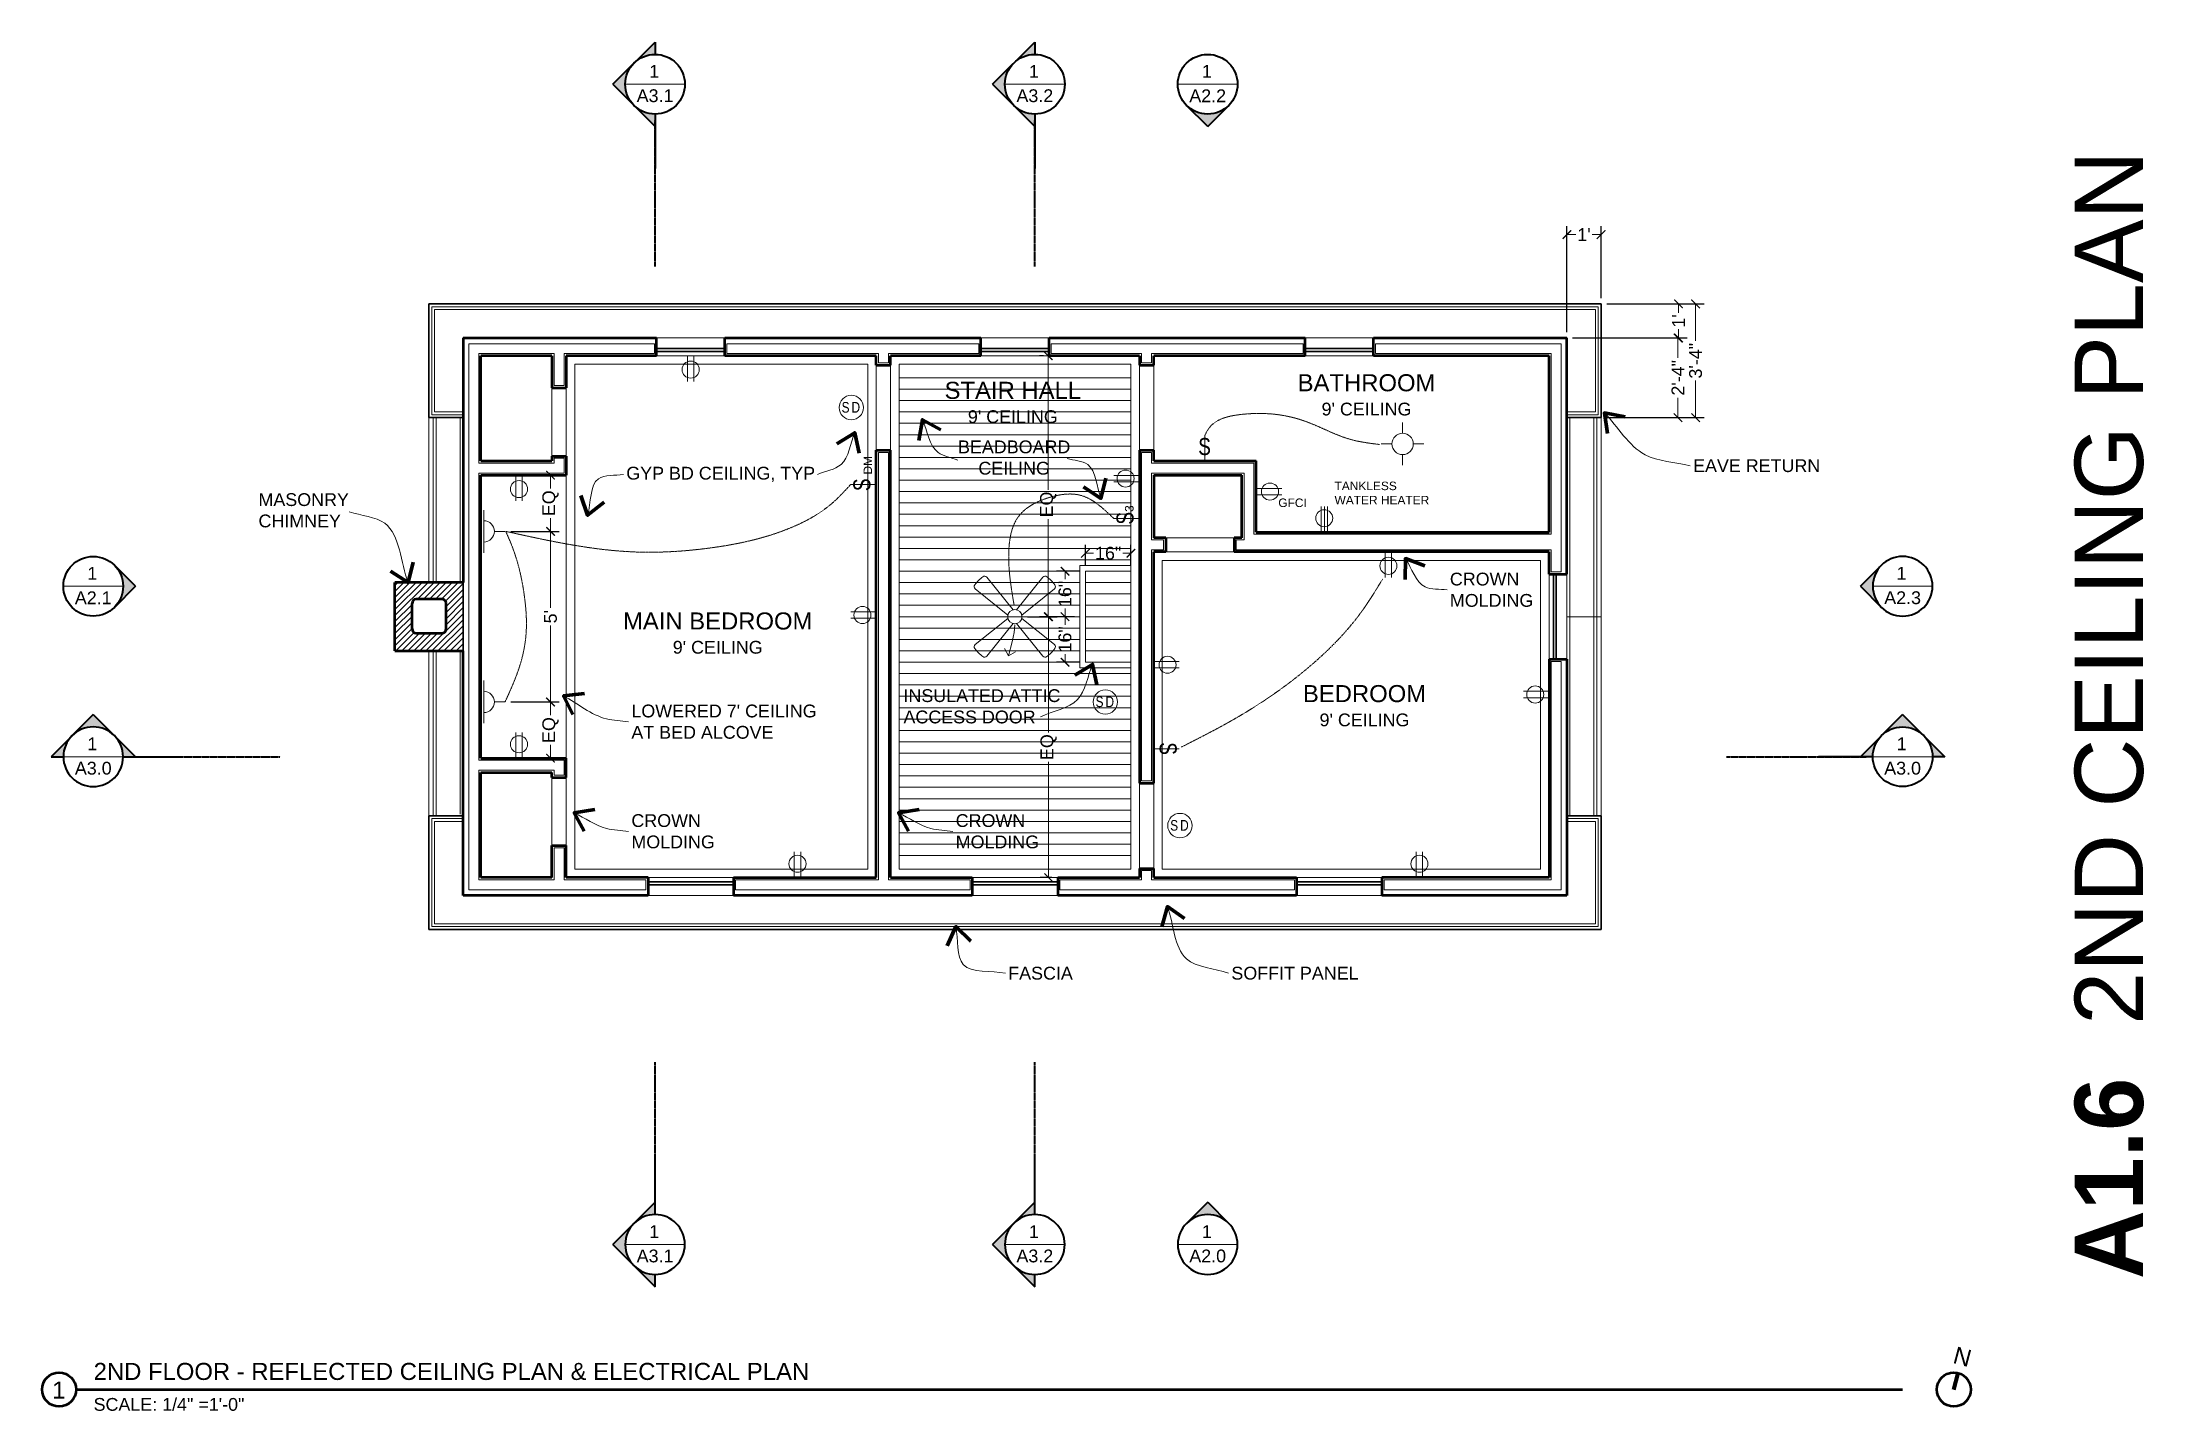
# Model space of a CAD drawing. Header units: inches. Extents: x -54 to 15382, y 469 to 41738.
# Drawn here: x 8214 to 8953, y 6394 to 6875 of the extents above; entities that cross this region are included whole.
import ezdxf

# ---------------------------------------------------------------- set-up
doc = ezdxf.new("R2010")
doc.units = ezdxf.units.IN
doc.header["$MEASUREMENT"] = 0
doc.linetypes.add('CENTER', pattern=[2, 1.25, -0.25, 0.25, -0.25])
doc.layers.get('0').update_dxf_attribs({"lineweight": 9})
for name, color, linetype, lineweight in [('1', 7, 'Continuous', 9), ('2', 7, 'Continuous', 18), ('3', 7, 'Continuous', 30), ('5', 7, 'Continuous', 50), ('A-DIMSx', 7, 'Continuous', 9), ('A-ELEC', 7, 'Continuous', 9), ('A-LINK', 7, 'Continuous', 40), ('A-TEXTx', 7, 'Continuous', 18), ('TB-11x17', 7, 'Continuous', 50)]:
    doc.layers.add(name, color=color, linetype=linetype, lineweight=lineweight)
doc.styles.get("Standard").update_dxf_attribs({"font": 'arial.ttf'})
doc.dimstyles.get("Standard").update_dxf_attribs({"dimtxt": 3, "dimasz": 2, "dimexe": 0.03125, "dimexo": 0.0625, "dimgap": 0.03125, "dimtad": 0, "dimtoh": 1, "dimdec": 4, "dimlfac": 0.99985, "dimzin": 0, "dimdsep": 46, "dimlunit": 4, "dimtxsty": 'Standard', "dimblk": 'ARCHTICK', "dimblk1": 'ARCHTICK', "dimblk2": 'ARCHTICK', "dimcen": 0.09, "dimclrt": 256, "dimadec": 0, "dimazin": 0, "dimtfac": 1, "dimtdec": 4, "dimtofl": 0, "dimtmove": 0, "dimatfit": 3, "dimfxl": 1, "dimtolj": 1, "dimtzin": 0, "dimarcsym": 0})

msp = doc.modelspace()

# ---------------------------------------------------------------- texts
at = {"ltscale": 0.5, "insert": (8940.664182, 6638.7534571), "char_height": 24, "attachment_point": 5, "rotation": 90}
msp.add_mtext('{\\fArial|b1|i0|c0|p34;A1.\\fArial|b1|i0|c1|p0;6\\fArial|b0|i0|c1|p0;  2ND CEILING PLAN}', dxfattribs=at)
at = {"ltscale": 0.5, "char_height": 3.75, "attachment_point": 5}
for insert in [(8498.6798376, 6746.8703139), (8587.9562131, 6643.3288056), (8614.1798376, 6599.8703139)]:
    msp.add_mtext('{\\fArial|b0|i0|c0|p0;\\T1.25;\\W0.8;SD}', dxfattribs=dict(at, insert=insert))
at = {"ltscale": 0.1, "insert": (8889.032985, 6413.0402258), "char_height": 6, "width": 11.15057809, "attachment_point": 5, "rotation": 345}
msp.add_mtext('{N}', dxfattribs=at)
at = {"ltscale": 0.1, "char_height": 6}
for s, insert, width, attachment_point in [('{2ND FLOOR - REFLECTED CEILING PLAN & ELECTRICAL PLAN}', (8232.1499254, 6410.8720509), 312.214659207, 1), ('{1}', (8219.8934344, 6401.3052195), 11.15057809, 5)]:
    msp.add_mtext(s, dxfattribs=dict(at, insert=insert, width=width, attachment_point=attachment_point))
at = {"layer": 'A-ELEC', "ltscale": 0.5, "insert": (8624.8746894, 6736.1076242), "char_height": 6, "attachment_point": 3}
msp.add_mtext('{\\fArial|b0|i0|c0|p0;\\W0.8;S}', dxfattribs=at)
at = {"layer": 'A-ELEC', "ltscale": 0.5, "char_height": 6}
for s, insert, attachment_point, rotation in [('{\\H0.5x;DM}', (8502.7662881, 6723.2734727), 1, 90), ('{\\fArial|b0|i0|c0|p0;\\W0.8;S}', (8499.1671698, 6721.8993264), 3, 90), ('{\\fArial|b0|i0|c0|p0;\\W0.8;S\\H0.5x;\\W1;3}', (8591.6671698, 6705.6501046), 1, 90), ('{\\fArial|b0|i0|c0|p0;\\W0.8;S}', (8612.8329872, 6624.6501046), 3, 270)]:
    msp.add_mtext(s, dxfattribs=dict(at, insert=insert, attachment_point=attachment_point, rotation=rotation))
at = {"layer": 'A-LINK', "ltscale": 0.1, "attachment_point": 5}
for s, insert, char_height, width in [('{1}', (8429.1748078, 6865.0442485), 4.5, 9.771161836), ('{1}', (8562.6698537, 6865.0442485), 4.5, 9.771161836), ('{1}', (8623.4220311, 6865.0442485), 4.5, 9.771161836), ('{\\H0.75x;A3.1}', (8429.4806931, 6856.4409333), 6, 9.85131083), ('{\\H0.75x;A3.2}', (8562.975739, 6856.4409333), 6, 9.85131083), ('{\\H0.75x;A2.2}', (8623.7279164, 6856.4409333), 6, 9.85131083), ('{1}', (8231.6899354, 6688.5129545), 4.5, 9.771161836), ('{1}', (8867.5799494, 6688.5129545), 4.5, 9.771161836), ('{\\H0.75x;A2.1}', (8231.9958207, 6679.9096393), 6, 9.85131083), ('{\\H0.75x;A2.3}', (8868.0043362, 6679.9096393), 6, 9.85131083), ('{1}', (8231.7005613, 6628.5680665), 4.5, 9.771161836), ('{1}', (8867.6899354, 6628.5680665), 4.5, 9.771161836), ('{\\H0.75x;A3.0}', (8232.0064466, 6619.9647513), 6, 9.85131083), ('{\\H0.75x;A3.0}', (8867.9958207, 6619.9647513), 6, 9.85131083), ('{1}', (8429.1748078, 6457.0442485), 4.5, 9.771161836), ('{1}', (8562.6698537, 6457.0442485), 4.5, 9.771161836), ('{1}', (8623.4220311, 6457.0442485), 4.5, 9.771161836), ('{\\H0.75x;A3.1}', (8429.4806931, 6448.4409333), 6, 9.85131083), ('{\\H0.75x;A3.2}', (8562.975739, 6448.4409333), 6, 9.85131083), ('{\\H0.75x;A2.0}', (8623.7279164, 6448.4409333), 6, 9.85131083)]:
    msp.add_mtext(s, dxfattribs=dict(at, insert=insert, char_height=char_height, width=width))
at = {"layer": 'A-TEXTx', "ltscale": 0.5, "char_height": 6, "attachment_point": 2}
for s, insert, width in [("{STAIR HALL\\P\\H0.75x;9' CEILING}", (8555.2374228, 6755.8566523), 51.83963987), ("{BATHROOM\\P\\H0.75x;9' CEILING}", (8679.5590249, 6758.5334531), 51.83963987), ("{MAIN BEDROOM\\P\\H0.75x;9' CEILING}", (8451.4997076, 6674.7664917), 104.530359291), ("{BEDROOM\\P\\H0.75x;9' CEILING}", (8678.8514879, 6649.2230421), 104.530359291)]:
    msp.add_mtext(s, dxfattribs=dict(at, insert=insert, width=width))
at = {"layer": 'A-TEXTx', "ltscale": 0.25, "insert": (8555.7027772, 6735.2391652), "char_height": 4.5, "width": 48.028649386, "attachment_point": 2}
msp.add_mtext('{BEADBOARD CEILING}', dxfattribs=at)
at = {"layer": 'A-TEXTx', "ltscale": 0.25, "char_height": 4.5, "attachment_point": 4}
for s, insert in [('{GYP BD CEILING, TYP}', (8419.3665131, 6723.3126941)), ('{EAVE RETURN}', (8794.350239, 6726.3429545)), ('{MASONRY\\PCHIMNEY}', (8290.0808135, 6710.655625)), ('{CROWN\\PMOLDING}', (8708.8556624, 6682.7158629)), ("{LOWERED 7' CEILING\\PAT BED ALCOVE}", (8421.1554313, 6636.3280514)), ('{INSULATED ATTIC \\PACCESS DOOR}', (8516.7948973, 6641.72206)), ('{CROWN\\PMOLDING}', (8421.1554313, 6597.7868536)), ('{CROWN\\PMOLDING}', (8535.1554313, 6597.7868535)), ('{FASCIA}', (8553.6196256, 6547.8842318)), ('{SOFFIT PANEL}', (8632.0618356, 6547.8842318))]:
    msp.add_mtext(s, dxfattribs=dict(at, insert=insert))
at = {"layer": 'A-TEXTx', "ltscale": 0.5, "char_height": 6, "attachment_point": 1}
for s, insert in [('{\\H0.5x;TANKLESS\\PWATER HEATER}', (8668.3173034, 6720.7674264)), ('{\\H0.5x;GFCI}', (8648.5453902, 6714.8251773))]:
    msp.add_mtext(s, dxfattribs=dict(at, insert=insert))
at = {"layer": 'TB-11x17', "ltscale": 0.5, "insert": (8232.1184716, 6398.5227301), "char_height": 4.5, "width": 73.076179956, "attachment_point": 1}
msp.add_mtext('\\A1;SCALE: 1/4" =1\'-0"', dxfattribs=at)

# ---------------------------------------------------------------- blocks, each defined once
blk = doc.blocks.new('Section Callout')
at = {"layer": 'A-LINK', "ltscale": 0.1}
h = blk.add_hatch(color=256, dxfattribs=at)
h.paths.add_polyline_path([(1891.06, 7392.5), (1883.64, 7385.08), (1891.06, 7377.65, -0.198912), (1887.98, 7385.08, -0.198912)])
h.paths.add_polyline_path([(1898.48, 7399.92), (1891.06, 7392.5, -0.198912), (1898.48, 7395.58)])
h.paths.add_polyline_path([(1891.06, 7377.65), (1898.48, 7370.23), (1898.48, 7374.58, -0.198912)])
for p, q in [((1883.64, 7385.08), (1898.48, 7399.92)), ((1898.48, 7399.92), (1898.48, 7395.58)), ((1883.64, 7385.08), (1898.48, 7370.23)), ((1898.48, 7374.58), (1898.48, 7370.23)), ((1898.48, 7370.23), (1898.48, 7355.49))]:
    blk.add_line(p, q, dxfattribs=at)
blk.add_circle((1898.48, 7385.08), 10.5, dxfattribs=at)
blk = doc.blocks.new('Elevation Callout - 1')
at = {"layer": 'A-LINK', "ltscale": 0.1}
blk.add_hatch(color=256, dxfattribs=at).paths.add_polyline_path([(2031.59, 7377.65), (2039.01, 7370.23), (2046.43, 7377.65, -0.198912), (2039.01, 7374.58, -0.198912)])
for q in [(2031.59, 7377.65), (2046.43, 7377.65)]:
    blk.add_line((2039.01, 7370.23), q, dxfattribs=at)
blk.add_circle((2039.01, 7385.08), 10.5, dxfattribs=at)
blk = doc.blocks.new('_ArchTick')
at = {"color": 0, "linetype": 'ByBlock', "lineweight": 0, "const_width": 0.15}
blk.add_lwpolyline([(-0.5, -0.5), (0.5, 0.5)], dxfattribs=at)
blk = doc.blocks.new('*D253')
at = {"layer": 'A-DIMSx', "color": 0, "lineweight": -2, "ltscale": 0.1}
for p, q in [((8764, 6783.27), (8792.24, 6783.27)), ((8752, 6771.27), (8792.24, 6771.27))]:
    blk.add_line(p, q, dxfattribs=at)
at = {"layer": 'A-DIMSx', "color": 0, "lineweight": 5, "ltscale": 0.1}
for p, q in [((8789.24, 6783.27), (8789.24, 6780.13)), ((8789.24, 6771.27), (8789.24, 6774.42))]:
    blk.add_line(p, q, dxfattribs=at)
at = {"layer": 'A-DIMSx', "color": 0, "lineweight": 5, "xscale": 3, "yscale": 3, "zscale": 3}
for p, rotation in [((8789.24, 6783.27), 90), ((8789.24, 6771.27), 270)]:
    blk.add_blockref('_ArchTick', p, dxfattribs=dict(at, rotation=rotation))
at = {"layer": 'A-DIMSx', "ltscale": 0.25, "insert": (8789.24, 6777.27), "char_height": 4.5, "attachment_point": 5, "rotation": 90}
blk.add_mtext("\\A1;1'", dxfattribs=at)
blk = doc.blocks.new('*D254')
at = {"layer": 'A-DIMSx', "color": 0, "lineweight": -2, "ltscale": 0.1}
for p, q in [((8580.75, 6691.27), (8580.75, 6698.58)), ((8596.75, 6691.27), (8596.75, 6698.58))]:
    blk.add_line(p, q, dxfattribs=at)
at = {"layer": 'A-DIMSx', "color": 0, "lineweight": 5, "ltscale": 0.1}
for p, q in [((8580.75, 6695.58), (8583.61, 6695.58)), ((8596.75, 6695.58), (8593.89, 6695.58))]:
    blk.add_line(p, q, dxfattribs=at)
at = {"layer": 'A-DIMSx', "color": 0, "lineweight": 5, "xscale": 3, "yscale": 3, "zscale": 3, "rotation": 180}
blk.add_blockref('_ArchTick', (8580.75, 6695.58), dxfattribs=at)
at = {"layer": 'A-DIMSx', "color": 0, "lineweight": 5, "xscale": 3, "yscale": 3, "zscale": 3}
blk.add_blockref('_ArchTick', (8596.75, 6695.58), dxfattribs=at)
at = {"layer": 'A-DIMSx', "ltscale": 0.25, "insert": (8588.75, 6695.58), "char_height": 4.5, "attachment_point": 5}
blk.add_mtext('\\A1;16"', dxfattribs=at)
blk = doc.blocks.new('*D255')
at = {"layer": 'A-DIMSx', "color": 0, "lineweight": -2, "ltscale": 0.1}
for p, q in [((8560.44, 6673.27), (8570.83, 6673.27)), ((8569, 6581.52), (8564.83, 6581.52))]:
    blk.add_line(p, q, dxfattribs=at)
at = {"layer": 'A-DIMSx', "color": 0, "lineweight": 5, "ltscale": 0.1}
for p, q in [((8567.83, 6673.27), (8567.83, 6632.59)), ((8567.83, 6581.52), (8567.83, 6622.21))]:
    blk.add_line(p, q, dxfattribs=at)
at = {"layer": 'A-DIMSx', "color": 0, "lineweight": 5, "xscale": 3, "yscale": 3, "zscale": 3}
for p, rotation in [((8567.83, 6673.27), 90), ((8567.83, 6581.52), 270)]:
    blk.add_blockref('_ArchTick', p, dxfattribs=dict(at, rotation=rotation))
at = {"layer": 'A-DIMSx', "ltscale": 0.25, "insert": (8567.83, 6627.4), "char_height": 4.5, "attachment_point": 5, "rotation": 90}
blk.add_mtext('\\A1;EQ', dxfattribs=at)
blk = doc.blocks.new('*D256')
at = {"layer": 'A-DIMSx', "color": 0, "lineweight": -2, "ltscale": 0.1}
for p, q in [((8566, 6765.02), (8564.67, 6765.02)), ((8576.95, 6673.27), (8564.67, 6673.27))]:
    blk.add_line(p, q, dxfattribs=at)
at = {"layer": 'A-DIMSx', "color": 0, "lineweight": 5, "ltscale": 0.1}
for p, q in [((8567.67, 6765.02), (8567.67, 6717.9)), ((8567.67, 6673.27), (8567.67, 6707.51))]:
    blk.add_line(p, q, dxfattribs=at)
at = {"layer": 'A-DIMSx', "color": 0, "lineweight": 5, "xscale": 3, "yscale": 3, "zscale": 3}
for p, rotation in [((8567.67, 6765.02), 90), ((8567.67, 6673.27), 270)]:
    blk.add_blockref('_ArchTick', p, dxfattribs=dict(at, rotation=rotation))
at = {"layer": 'A-DIMSx', "ltscale": 0.25, "insert": (8567.67, 6712.71), "char_height": 4.5, "attachment_point": 5, "rotation": 90}
blk.add_mtext('\\A1;EQ', dxfattribs=at)
blk = doc.blocks.new('*D257')
at = {"layer": 'A-DIMSx', "color": 0, "lineweight": -2, "ltscale": 0.1}
for p, q in [((8576.75, 6673.27), (8570.58, 6673.27)), ((8578.75, 6657.27), (8570.58, 6657.27))]:
    blk.add_line(p, q, dxfattribs=at)
at = {"layer": 'A-DIMSx', "color": 0, "lineweight": 5, "ltscale": 0.1}
for p, q in [((8573.58, 6673.27), (8573.58, 6670.41)), ((8573.58, 6657.27), (8573.58, 6660.14))]:
    blk.add_line(p, q, dxfattribs=at)
at = {"layer": 'A-DIMSx', "color": 0, "lineweight": 5, "xscale": 3, "yscale": 3, "zscale": 3}
for p, rotation in [((8573.58, 6673.27), 90), ((8573.58, 6657.27), 270)]:
    blk.add_blockref('_ArchTick', p, dxfattribs=dict(at, rotation=rotation))
at = {"layer": 'A-DIMSx', "ltscale": 0.25, "insert": (8573.58, 6665.27), "char_height": 4.5, "attachment_point": 5, "rotation": 90}
blk.add_mtext('\\A1;16"', dxfattribs=at)
blk = doc.blocks.new('*D258')
at = {"layer": 'A-DIMSx', "color": 0, "lineweight": -2, "ltscale": 0.1}
for p, q in [((8578.75, 6689.27), (8570.58, 6689.27)), ((8576.75, 6673.27), (8570.58, 6673.27))]:
    blk.add_line(p, q, dxfattribs=at)
at = {"layer": 'A-DIMSx', "color": 0, "lineweight": 5, "ltscale": 0.1}
for p, q in [((8573.58, 6689.27), (8573.58, 6686.41)), ((8573.58, 6673.27), (8573.58, 6676.14))]:
    blk.add_line(p, q, dxfattribs=at)
at = {"layer": 'A-DIMSx', "color": 0, "lineweight": 5, "xscale": 3, "yscale": 3, "zscale": 3}
for p, rotation in [((8573.58, 6689.27), 90), ((8573.58, 6673.27), 270)]:
    blk.add_blockref('_ArchTick', p, dxfattribs=dict(at, rotation=rotation))
at = {"layer": 'A-DIMSx', "ltscale": 0.25, "insert": (8573.58, 6681.27), "char_height": 4.5, "attachment_point": 5, "rotation": 90}
blk.add_mtext('\\A1;16"', dxfattribs=at)
blk = doc.blocks.new('*D259')
at = {"layer": 'A-DIMSx', "color": 0, "lineweight": -2, "ltscale": 0.1}
for p, q in [((8378.75, 6643.27), (8395.73, 6643.27)), ((8385.81, 6623.52), (8395.73, 6623.52))]:
    blk.add_line(p, q, dxfattribs=at)
at = {"layer": 'A-DIMSx', "color": 0, "lineweight": 5, "ltscale": 0.1}
for p, q in [((8392.73, 6643.27), (8392.73, 6638.59)), ((8392.73, 6623.52), (8392.73, 6628.21))]:
    blk.add_line(p, q, dxfattribs=at)
at = {"layer": 'A-DIMSx', "color": 0, "lineweight": 5, "xscale": 3, "yscale": 3, "zscale": 3}
for p, rotation in [((8392.73, 6643.27), 90), ((8392.73, 6623.52), 270)]:
    blk.add_blockref('_ArchTick', p, dxfattribs=dict(at, rotation=rotation))
at = {"layer": 'A-DIMSx', "ltscale": 0.25, "insert": (8392.73, 6633.4), "char_height": 4.5, "attachment_point": 5, "rotation": 90}
blk.add_mtext('\\A1;EQ', dxfattribs=at)
blk = doc.blocks.new('*D260')
at = {"layer": 'A-DIMSx', "color": 0, "lineweight": -2, "ltscale": 0.1}
for p, q in [((8378.75, 6703.27), (8395.73, 6703.27)), ((8378.75, 6643.27), (8395.73, 6643.27))]:
    blk.add_line(p, q, dxfattribs=at)
at = {"layer": 'A-DIMSx', "color": 0, "lineweight": 5, "ltscale": 0.1}
for p, q in [((8392.73, 6703.27), (8392.73, 6676.35)), ((8392.73, 6643.27), (8392.73, 6670.2))]:
    blk.add_line(p, q, dxfattribs=at)
at = {"layer": 'A-DIMSx', "color": 0, "lineweight": 5, "xscale": 3, "yscale": 3, "zscale": 3}
for p, rotation in [((8392.73, 6703.27), 90), ((8392.73, 6643.27), 270)]:
    blk.add_blockref('_ArchTick', p, dxfattribs=dict(at, rotation=rotation))
at = {"layer": 'A-DIMSx', "ltscale": 0.25, "insert": (8392.73, 6673.27), "char_height": 4.5, "attachment_point": 5, "rotation": 90}
blk.add_mtext("\\A1;5'", dxfattribs=at)
blk = doc.blocks.new('*D261')
at = {"layer": 'A-DIMSx', "color": 0, "lineweight": -2, "ltscale": 0.1}
for p, q in [((8385.81, 6723.02), (8395.73, 6723.02)), ((8378.75, 6703.27), (8395.73, 6703.27))]:
    blk.add_line(p, q, dxfattribs=at)
at = {"layer": 'A-DIMSx', "color": 0, "lineweight": 5, "ltscale": 0.1}
for p, q in [((8392.73, 6723.02), (8392.73, 6718.34)), ((8392.73, 6703.27), (8392.73, 6707.96))]:
    blk.add_line(p, q, dxfattribs=at)
at = {"layer": 'A-DIMSx', "color": 0, "lineweight": 5, "xscale": 3, "yscale": 3, "zscale": 3}
for p, rotation in [((8392.73, 6723.02), 90), ((8392.73, 6703.27), 270)]:
    blk.add_blockref('_ArchTick', p, dxfattribs=dict(at, rotation=rotation))
at = {"layer": 'A-DIMSx', "ltscale": 0.25, "insert": (8392.73, 6713.15), "char_height": 4.5, "attachment_point": 5, "rotation": 90}
blk.add_mtext('\\A1;EQ', dxfattribs=at)
blk = doc.blocks.new('*D266')
at = {"layer": 'A-DIMSx', "color": 0, "lineweight": -2, "ltscale": 0.1}
for p, q in [((8752, 6771.27), (8792.02, 6771.27)), ((8764, 6743.27), (8792.02, 6743.27))]:
    blk.add_line(p, q, dxfattribs=at)
at = {"layer": 'A-DIMSx', "color": 0, "lineweight": 5, "ltscale": 0.1}
for p, q in [((8789.02, 6771.27), (8789.02, 6764.31)), ((8789.02, 6743.27), (8789.02, 6750.24))]:
    blk.add_line(p, q, dxfattribs=at)
at = {"layer": 'A-DIMSx', "color": 0, "lineweight": 5, "xscale": 3, "yscale": 3, "zscale": 3}
for p, rotation in [((8789.02, 6771.27), 90), ((8789.02, 6743.27), 270)]:
    blk.add_blockref('_ArchTick', p, dxfattribs=dict(at, rotation=rotation))
at = {"layer": 'A-DIMSx', "ltscale": 0.25, "insert": (8789.02, 6757.27), "char_height": 4.5, "attachment_point": 5, "rotation": 90}
blk.add_mtext('\\A1;2\'-4"', dxfattribs=at)
blk = doc.blocks.new('*D267')
at = {"layer": 'A-DIMSx', "color": 0, "lineweight": -2, "ltscale": 0.1}
for p, q in [((8770, 6783.27), (8798.24, 6783.27)), ((8764, 6743.27), (8798.24, 6743.27))]:
    blk.add_line(p, q, dxfattribs=at)
at = {"layer": 'A-DIMSx', "color": 0, "lineweight": 5, "ltscale": 0.1}
for p, q in [((8795.24, 6783.27), (8795.24, 6770.27)), ((8795.24, 6743.27), (8795.24, 6756.28))]:
    blk.add_line(p, q, dxfattribs=at)
at = {"layer": 'A-DIMSx', "color": 0, "lineweight": 5, "xscale": 3, "yscale": 3, "zscale": 3}
for p, rotation in [((8795.24, 6783.27), 90), ((8795.24, 6743.27), 270)]:
    blk.add_blockref('_ArchTick', p, dxfattribs=dict(at, rotation=rotation))
at = {"layer": 'A-DIMSx', "ltscale": 0.25, "insert": (8795.24, 6763.27), "char_height": 4.5, "attachment_point": 5, "rotation": 90}
blk.add_mtext('\\A1;3\'-4"', dxfattribs=at)
blk = doc.blocks.new('*D268')
at = {"layer": 'A-DIMSx', "color": 0, "lineweight": -2, "ltscale": 0.1}
for p, q in [((8750, 6773.27), (8750, 6810.65)), ((8762, 6785.27), (8762, 6810.65))]:
    blk.add_line(p, q, dxfattribs=at)
at = {"layer": 'A-DIMSx', "color": 0, "lineweight": 5, "ltscale": 0.1}
for p, q in [((8750, 6807.65), (8753.14, 6807.65)), ((8762, 6807.65), (8758.86, 6807.65))]:
    blk.add_line(p, q, dxfattribs=at)
at = {"layer": 'A-DIMSx', "color": 0, "lineweight": 5, "xscale": 3, "yscale": 3, "zscale": 3, "rotation": 180}
blk.add_blockref('_ArchTick', (8750, 6807.65), dxfattribs=at)
at = {"layer": 'A-DIMSx', "color": 0, "lineweight": 5, "xscale": 3, "yscale": 3, "zscale": 3}
blk.add_blockref('_ArchTick', (8762, 6807.65), dxfattribs=at)
at = {"layer": 'A-DIMSx', "ltscale": 0.25, "insert": (8756, 6807.65), "char_height": 4.5, "attachment_point": 5}
blk.add_mtext("\\A1;1'", dxfattribs=at)
blk = doc.blocks.new('Ceiling Fan 1')
at = {"layer": 'A-ELEC', "ltscale": 0.25}
for p, q in [((7025.36, 6544.34), (7013.89, 6553.59)), ((7027.2, 6546.18), (7017.94, 6557.65)), ((7028.38, 6546.18), (7037.63, 6557.65)), ((7030.22, 6544.34), (7041.69, 6553.59)), ((7025.36, 6543.16), (7013.89, 6533.91)), ((7027.2, 6541.32), (7017.94, 6529.85)), ((7028.38, 6541.32), (7037.63, 6529.85)), ((7030.22, 6543.16), (7041.69, 6533.91))]:
    blk.add_line(p, q, dxfattribs=at)
at = {"layer": 'A-ELEC', "ltscale": 0.1}
blk.add_circle((7027.79, 6543.75), 2.5, dxfattribs=at)
at = {"layer": 'A-ELEC', "ltscale": 0.25}
for centre, radius, start, end in [((7014.51, 6554.37), 1, 141.33569, 231.1155), ((7027.79, 6543.75), 18, 128.66431, 141.33569), ((7017.17, 6557.03), 1, 38.8845, 128.66431), ((7038.41, 6557.03), 1, 51.33569, 141.1155), ((7027.79, 6543.75), 18, 38.66431, 51.33569), ((7041.06, 6554.37), 1, 308.8845, 38.66431), ((7014.51, 6533.13), 1, 128.8845, 218.66431), ((7027.79, 6543.75), 18, 218.66431, 231.33569), ((7027.79, 6543.75), 18, 308.66431, 321.33569), ((7041.06, 6533.13), 1, 321.33569, 51.1155), ((7017.17, 6530.48), 1, 231.33569, 321.1155), ((7038.41, 6530.48), 1, 218.8845, 308.66431)]:
    blk.add_arc(centre, radius, start, end, dxfattribs=at)

# ---------------------------------------------------------------- dimensions: what is measured, and where the dimension line sits
at = {"layer": 'A-DIMSx', "ltscale": 0.1}
dim = msp.add_linear_dim(base=(8762.0000785, 6807.6453431), p1=(8750.0000785, 6771.2747155), p2=(8762.0000785, 6783.2747155), dimstyle='Standard', override={"dimtxt": 4.5, "dimasz": 3, "dimexe": 3, "dimexo": 2, "dimgap": 1, "dimlfac": -47.9928, "dimlwd": 5}, dxfattribs=at)
dim.commit()
dim.dimension.update_dxf_attribs({"geometry": '*D268', "text_midpoint": (8756.0000785, 6807.6453431)})
for base, p1, p2, picture, middle in [((8789.2426699, 6771.2747155), (8762.0000785, 6783.2747155), (8750.0000785, 6771.2747155), '*D253', (8789.2426699, 6777.2747155)), ((8795.2426699, 6743.2747155), (8768.0000785, 6783.2747155), (8762.0000785, 6743.2747155), '*D267', (8795.2426699, 6763.2747155)), ((8789.0152297, 6771.2747155), (8762.0000785, 6743.2747155), (8750.0000785, 6771.2747155), '*D266', (8789.0152297, 6757.2747155)), ((8392.7264679, 6703.2747155), (8376.7500785, 6643.2747155), (8376.7500785, 6703.2747155), '*D260', (8392.7264679, 6673.2747155))]:
    dim = msp.add_linear_dim(base=base, p1=p1, p2=p2, angle=90, dimstyle='Standard', override={"dimtxt": 4.5, "dimasz": 3, "dimexe": 3, "dimexo": 2, "dimgap": 1, "dimlfac": -47.9928, "dimlwd": 5}, dxfattribs=at)
    dim.commit()
    dim.dimension.update_dxf_attribs({"geometry": picture, "text_midpoint": middle})
dim = msp.add_linear_dim(base=(8567.6706166, 6765.0247155), p1=(8578.9532232, 6673.2747155), p2=(8568.0000785, 6765.0247155), angle=90, text='EQ', dimstyle='Standard', override={"dimtxt": 4.5, "dimasz": 3, "dimexe": 3, "dimexo": 2, "dimgap": 1, "dimlfac": -47.9928, "dimlwd": 5}, dxfattribs=at)
dim.commit()
dim.dimension.update_dxf_attribs({"geometry": '*D256', "text_midpoint": (8567.6706166, 6712.7050608), "dimtype": 160})
for base, p1, p2, text, picture, middle in [((8392.7264679, 6723.0247155), (8376.7500785, 6703.2747155), (8383.8107386, 6723.0247155), 'EQ', '*D261', (8392.7264679, 6713.1497155)), ((8573.5803019, 6689.2747155), (8578.7500785, 6673.2747155), (8580.7500785, 6689.2747155), '16"', '*D258', (8573.5803019, 6681.2747155)), ((8567.8268426, 6673.2747155), (8571.0000785, 6581.5247155), (8558.4375785, 6673.2747155), 'EQ', '*D255', (8567.8268426, 6627.3997155)), ((8573.5803019, 6673.2747155), (8580.7500785, 6657.2747155), (8578.7500785, 6673.2747155), '16"', '*D257', (8573.5803019, 6665.2747155)), ((8392.7264679, 6623.5247155), (8376.7500785, 6643.2747155), (8383.8107386, 6623.5247155), 'EQ', '*D259', (8392.7264679, 6633.3997155))]:
    dim = msp.add_linear_dim(base=base, p1=p1, p2=p2, angle=90, text=text, dimstyle='Standard', override={"dimtxt": 4.5, "dimasz": 3, "dimexe": 3, "dimexo": 2, "dimgap": 1, "dimlfac": -47.9928, "dimlwd": 5}, dxfattribs=at)
    dim.commit()
    dim.dimension.update_dxf_attribs({"geometry": picture, "text_midpoint": middle})
dim = msp.add_linear_dim(base=(8596.7500785, 6695.5798574), p1=(8580.7500785, 6689.2747155), p2=(8596.7500785, 6689.2747155), text='16"', dimstyle='Standard', override={"dimtxt": 4.5, "dimasz": 3, "dimexe": 3, "dimexo": 2, "dimgap": 1, "dimlfac": -47.9928, "dimlwd": 5}, dxfattribs=at)
dim.commit()
dim.dimension.update_dxf_attribs({"geometry": '*D254', "text_midpoint": (8588.7500785, 6695.5798574)})

# ---------------------------------------------------------------- hatches: boundary and pattern name
at = {"layer": '1', "ltscale": 0.25}
h = msp.add_hatch(dxfattribs=at)
h.set_pattern_fill('ANSI31', color=256, scale=12, style=0)
h.set_pattern_definition([(45, (4908.0447, 0.1668), (-1.06066017, 1.06066017), [])])
h.paths.add_polyline_path([(8362.0447721, 6661.4415142), (8362.0447721, 6685.4415142), (8338.0447721, 6685.4415142), (8338.0447721, 6661.4415142)])
h.paths.add_polyline_path([(8344.0447721, 6668.9415142), (8344.0447721, 6677.9415142, -0.4142135624), (8345.5447721, 6679.4415142), (8354.5447721, 6679.4415142, -0.4142135624), (8356.0447721, 6677.9415142), (8356.0447721, 6668.9415142, -0.4142135624), (8354.5447721, 6667.4415142), (8345.5447721, 6667.4415142, -0.4142135624)], flags=16)

# ---------------------------------------------------------------- linework, layer by layer
at = {"layer": '1'}
for p, q in [((8351.0000785, 6782.2747155), (8761.0000785, 6782.2747155)), ((8351.0000785, 6782.2747155), (8351.0000785, 6744.2747155)), ((8352.0000785, 6781.2747155), (8760.0000785, 6781.2747155)), ((8352.0000785, 6781.2747155), (8352.0000785, 6745.2747155)), ((8760.0000785, 6745.2747155), (8760.0000785, 6781.2747155)), ((8761.0000785, 6744.2747155), (8761.0000785, 6782.2747155)), ((8364.0000785, 6769.2747155), (8364.0000785, 6577.2747155)), ((8364.0000785, 6769.2747155), (8429.2496051, 6769.2747155)), ((8429.2496051, 6765.7747155), (8429.2496051, 6769.2747155)), ((8454.7496051, 6769.2747155), (8543.2500785, 6769.2747155)), ((8454.7496051, 6765.7747155), (8454.7496051, 6769.2747155)), ((8543.2500785, 6765.7747155), (8543.2500785, 6769.2747155)), ((8568.7500785, 6769.2747155), (8657.2496051, 6769.2747155)), ((8568.7500785, 6765.7747155), (8568.7500785, 6769.2747155)), ((8657.2496051, 6765.7747155), (8657.2496051, 6769.2747155)), ((8682.7496051, 6769.2747155), (8748.0000785, 6769.2747155)), ((8682.7496051, 6765.7747155), (8682.7496051, 6769.2747155)), ((8748.0000785, 6689.0247155), (8748.0000785, 6769.2747155)), ((8394.0000785, 6765.7747155), (8367.5000785, 6765.7747155)), ((8367.5000785, 6727.2747155), (8367.5000785, 6765.7747155)), ((8429.2496051, 6765.7747155), (8397.5000785, 6765.7747155)), ((8508.0000785, 6765.7747155), (8454.7496051, 6765.7747155)), ((8508.0000785, 6762.5247155), (8508.0000785, 6765.7747155)), ((8511.5000785, 6762.5247155), (8508.0000785, 6762.5247155)), ((8543.2500785, 6765.7747155), (8511.5000785, 6765.7747155)), ((8511.5000785, 6762.5247155), (8511.5000785, 6765.7747155)), ((8600.5000785, 6765.7747155), (8568.7500785, 6765.7747155)), ((8600.5000785, 6762.5247155), (8600.5000785, 6765.7747155)), ((8604.0000785, 6762.5247155), (8600.5000785, 6762.5247155)), ((8604.0000785, 6762.5247155), (8604.0000785, 6765.7747155)), ((8604.0000785, 6765.7747155), (8657.2496051, 6765.7747155)), ((8682.7496051, 6765.7747155), (8744.5000785, 6765.7747155)), ((8744.5000785, 6765.7747155), (8744.5000785, 6702.2747155)), ((8397.5000785, 6754.5247155), (8394.0000785, 6754.5247155)), ((8596.7500785, 6757.2747155), (8515.2500785, 6757.2747155)), ((8596.7500785, 6753.2747155), (8515.2500785, 6753.2747155)), ((8596.7500785, 6749.2747155), (8515.2500785, 6749.2747155)), ((8362.0000785, 6744.2747155), (8351.0000785, 6744.2747155)), ((8362.0000785, 6745.2747155), (8352.0000785, 6745.2747155)), ((8596.7500785, 6745.2747155), (8515.2500785, 6745.2747155)), ((8596.7500785, 6741.2747155), (8515.2500785, 6741.2747155)), ((8760.0000785, 6745.2747155), (8750.0000785, 6745.2747155)), ((8761.0000785, 6744.2747155), (8750.0000785, 6744.2747155)), ((8508.0000785, 6580.7747155), (8508.0000785, 6731.0247155)), ((8511.5000785, 6731.0247155), (8508.0000785, 6731.0247155)), ((8511.5000785, 6580.7747155), (8511.5000785, 6731.0247155)), ((8596.7500785, 6737.2747155), (8515.2500785, 6737.2747155)), ((8596.7500785, 6733.2747155), (8515.2500785, 6733.2747155)), ((8600.5000785, 6731.0247155), (8600.5000785, 6615.5247155)), ((8604.0000785, 6731.0247155), (8600.5000785, 6731.0247155)), ((8604.0000785, 6727.2747155), (8604.0000785, 6731.0247155)), ((8367.5000785, 6622.7747155), (8367.5000785, 6723.7747155)), ((8397.5000785, 6729.0247155), (8394.0000785, 6729.0247155)), ((8596.7500785, 6729.2747155), (8515.2500785, 6729.2747155)), ((8596.7500785, 6725.2747155), (8515.2500785, 6725.2747155)), ((8604.0000785, 6727.2747155), (8640.0000785, 6727.2747155)), ((8636.5000785, 6723.7747155), (8604.0000785, 6723.7747155)), ((8604.0000785, 6723.7747155), (8604.0000785, 6700.2747155)), ((8636.5000785, 6723.7747155), (8636.5000785, 6700.2747155)), ((8640.0000785, 6702.2747155), (8640.0000785, 6727.2747155)), ((8596.7500785, 6721.2747155), (8515.2500785, 6721.2747155)), ((8596.7500785, 6717.2747155), (8515.2500785, 6717.2747155)), ((8596.7500785, 6713.2747155), (8515.2500785, 6713.2747155)), ((8596.7500785, 6709.2747155), (8515.2500785, 6709.2747155)), ((8596.7500785, 6705.2747155), (8515.2500785, 6705.2747155)), ((8596.7500785, 6701.2747155), (8515.2500785, 6701.2747155)), ((8744.5000785, 6702.2747155), (8640.0000785, 6702.2747155)), ((8596.7500785, 6697.2747155), (8515.2500785, 6697.2747155)), ((8604.0000785, 6700.2747155), (8608.2500785, 6700.2747155)), ((8604.0000785, 6696.7747155), (8608.2500785, 6696.7747155)), ((8604.0000785, 6615.5247155), (8604.0000785, 6696.7747155)), ((8608.2500785, 6696.7747155), (8608.2500785, 6700.2747155)), ((8636.5000785, 6700.2747155), (8633.7500785, 6700.2747155)), ((8633.7500785, 6696.7747155), (8633.7500785, 6700.2747155)), ((8633.7500785, 6696.7747155), (8744.5000785, 6696.7747155)), ((8744.5000785, 6696.7747155), (8744.5000785, 6689.0247155)), ((8596.7500785, 6693.2747155), (8515.2500785, 6693.2747155)), ((8578.7500785, 6689.2747155), (8515.2500785, 6689.2747155)), ((8744.5000785, 6689.0247155), (8748.0000785, 6689.0247155)), ((8578.7500785, 6685.2747155), (8515.2500785, 6685.2747155)), ((8578.7500785, 6681.2747155), (8515.2500785, 6681.2747155)), ((8596.7500785, 6685.2747155), (8580.7500785, 6685.2747155)), ((8596.7500785, 6681.2747155), (8580.7500785, 6681.2747155)), ((8578.7500785, 6677.2747155), (8515.2500785, 6677.2747155)), ((8578.7500785, 6673.2747155), (8515.2500785, 6673.2747155)), ((8596.7500785, 6677.2747155), (8580.7500785, 6677.2747155)), ((8596.7500785, 6673.2747155), (8580.7500785, 6673.2747155)), ((8578.7500785, 6669.2747155), (8515.2500785, 6669.2747155)), ((8578.7500785, 6665.2747155), (8515.2500785, 6665.2747155)), ((8596.7500785, 6669.2747155), (8580.7500785, 6669.2747155)), ((8596.7500785, 6665.2747155), (8580.7500785, 6665.2747155)), ((8578.7500785, 6661.2747155), (8515.2500785, 6661.2747155)), ((8578.7500785, 6657.2747155), (8515.2500785, 6657.2747155)), ((8596.7500785, 6661.2747155), (8580.7500785, 6661.2747155)), ((8744.5000785, 6580.7747155), (8744.5000785, 6657.5247155)), ((8744.5000785, 6657.5247155), (8748.0000785, 6657.5247155)), ((8748.0000785, 6657.5247155), (8748.0000785, 6577.2747155)), ((8596.7500785, 6653.2747155), (8515.2500785, 6653.2747155)), ((8596.7500785, 6649.2747155), (8515.2500785, 6649.2747155)), ((8596.7500785, 6645.2747155), (8515.2500785, 6645.2747155)), ((8596.7500785, 6641.2747155), (8515.2500785, 6641.2747155)), ((8596.7500785, 6637.2747155), (8515.2500785, 6637.2747155)), ((8596.7500785, 6633.2747155), (8515.2500785, 6633.2747155)), ((8596.7500785, 6629.2747155), (8515.2500785, 6629.2747155)), ((8596.7500785, 6625.2747155), (8515.2500785, 6625.2747155)), ((8596.7500785, 6621.2747155), (8515.2500785, 6621.2747155)), ((8367.5000785, 6580.7747155), (8367.5000785, 6619.2747155)), ((8397.5000785, 6617.5247155), (8394.0000785, 6617.5247155)), ((8596.7500785, 6617.2747155), (8515.2500785, 6617.2747155)), ((8596.7500785, 6613.2747155), (8515.2500785, 6613.2747155)), ((8604.0000785, 6615.5247155), (8600.5000785, 6615.5247155)), ((8596.7500785, 6609.2747155), (8515.2500785, 6609.2747155)), ((8596.7500785, 6605.2747155), (8515.2500785, 6605.2747155)), ((8351.0000785, 6564.2747155), (8351.0000785, 6602.2747155)), ((8362.0000785, 6602.2747155), (8351.0000785, 6602.2747155)), ((8352.0000785, 6565.2747155), (8352.0000785, 6601.2747155)), ((8362.0000785, 6601.2747155), (8352.0000785, 6601.2747155)), ((8596.7500785, 6601.2747155), (8515.2500785, 6601.2747155)), ((8761.0000785, 6602.2747155), (8750.0000785, 6602.2747155)), ((8760.0000785, 6601.2747155), (8750.0000785, 6601.2747155)), ((8760.0000785, 6601.2747155), (8760.0000785, 6565.2747155)), ((8761.0000785, 6602.2747155), (8761.0000785, 6564.2747155)), ((8397.5000785, 6592.0247155), (8394.0000785, 6592.0247155)), ((8596.7500785, 6597.2747155), (8515.2500785, 6597.2747155)), ((8596.7500785, 6593.2747155), (8515.2500785, 6593.2747155)), ((8596.7500785, 6589.2747155), (8515.2500785, 6589.2747155)), ((8600.5000785, 6584.0247155), (8600.5000785, 6580.7747155)), ((8604.0000785, 6584.0247155), (8600.5000785, 6584.0247155)), ((8604.0000785, 6580.7747155), (8604.0000785, 6584.0247155)), ((8426.2500785, 6577.2747155), (8364.0000785, 6577.2747155)), ((8367.5000785, 6580.7747155), (8394.0000785, 6580.7747155)), ((8397.5000785, 6580.7747155), (8426.2500785, 6580.7747155)), ((8426.2500785, 6580.7747155), (8426.2500785, 6577.2747155)), ((8457.7500785, 6580.7747155), (8457.7500785, 6577.2747155)), ((8457.7500785, 6580.7747155), (8508.0000785, 6580.7747155)), ((8540.2500785, 6577.2747155), (8457.7500785, 6577.2747155)), ((8511.5000785, 6580.7747155), (8540.2500785, 6580.7747155)), ((8540.2500785, 6580.7747155), (8540.2500785, 6577.2747155)), ((8571.7500785, 6580.7747155), (8600.5000785, 6580.7747155)), ((8571.7500785, 6580.7747155), (8571.7500785, 6577.2747155)), ((8654.2500785, 6577.2747155), (8571.7500785, 6577.2747155)), ((8654.2500785, 6580.7747155), (8604.0000785, 6580.7747155)), ((8654.2500785, 6580.7747155), (8654.2500785, 6577.2747155)), ((8744.5000785, 6580.7747155), (8685.7500785, 6580.7747155)), ((8685.7500785, 6580.7747155), (8685.7500785, 6577.2747155)), ((8748.0000785, 6577.2747155), (8685.7500785, 6577.2747155)), ((8351.0000785, 6564.2747155), (8761.0000785, 6564.2747155)), ((8352.0000785, 6565.2747155), (8760.0000785, 6565.2747155))]:
    msp.add_line(p, q, dxfattribs=at)
at = {"layer": '1', "ltscale": 0.25}
for p, q in [((8394.0000785, 6765.7747155), (8394.0000785, 6754.5247155)), ((8397.5000785, 6765.7747155), (8397.5000785, 6754.5247155)), ((8397.5000785, 6765.7747155), (8397.5000785, 6754.5247155)), ((8367.5000785, 6727.2747155), (8394.0000785, 6727.2747155)), ((8367.5000785, 6723.7747155), (8397.5000785, 6723.7747155)), ((8394.0000785, 6729.0247155), (8394.0000785, 6727.2747155)), ((8397.5000785, 6729.0247155), (8397.5000785, 6723.7747155)), ((8367.5000785, 6622.7747155), (8397.5000785, 6622.7747155)), ((8397.5000785, 6617.5247155), (8397.5000785, 6622.7747155)), ((8367.5000785, 6619.2747155), (8394.0000785, 6619.2747155)), ((8394.0000785, 6617.5247155), (8394.0000785, 6619.2747155)), ((8394.0000785, 6580.7747155), (8394.0000785, 6592.0247155)), ((8397.5000785, 6580.7747155), (8397.5000785, 6592.0247155)), ((8397.5000785, 6580.7747155), (8397.5000785, 6592.0247155))]:
    msp.add_line(p, q, dxfattribs=at)
at = {"layer": '1', "ltscale": 0.1}
for p, q in [((8350.0000785, 6743.2747155), (8350.0000785, 6685.2747155)), ((8351.5000785, 6743.2747155), (8351.5000785, 6685.2747155)), ((8352.5000785, 6743.2747155), (8352.5000785, 6685.2747155)), ((8361.0000785, 6743.2747155), (8361.0000785, 6685.2747155)), ((8751.0000785, 6743.2747155), (8751.0000785, 6603.2747155)), ((8759.5000785, 6743.2747155), (8759.5000785, 6603.2747155)), ((8760.5000785, 6743.2747155), (8760.5000785, 6603.2747155)), ((8762.0000785, 6743.2747155), (8762.0000785, 6603.2747155)), ((8750.0000785, 6673.2747155), (8762.0000785, 6673.2747155)), ((8350.0000785, 6603.2747155), (8350.0000785, 6661.2747155)), ((8351.5000785, 6603.2747155), (8351.5000785, 6661.2747155)), ((8352.5000785, 6603.2747155), (8352.5000785, 6661.2747155)), ((8361.0000785, 6603.7747155), (8361.0000785, 6661.2747155))]:
    msp.add_line(p, q, dxfattribs=at)
at = {"layer": '1', "ltscale": 0.25}
msp.add_lwpolyline([(8596.7500785, 6655.2747155), (8578.7500785, 6655.2747155), (8578.7500785, 6691.2747155), (8596.7500785, 6691.2747155)], dxfattribs=at)
at = {"layer": '2', "ltscale": 0.1}
for p, q in [((8418.9849509, 6860.5008975), (8439.9849509, 6860.5008975)), ((8552.4799967, 6860.5008975), (8573.4799968, 6860.5008975)), ((8613.2321742, 6860.5008975), (8634.2321742, 6860.5008975)), ((8507.2500785, 6761.7747155), (8507.2500785, 6731.7747155)), ((8512.2500785, 6731.7747155), (8512.2500785, 6761.7747155)), ((8599.7500785, 6761.7747155), (8599.7500785, 6731.7747155)), ((8604.7500785, 6731.7747155), (8604.7500785, 6761.7747155)), ((8393.2500785, 6753.7747155), (8393.2500785, 6729.7747155)), ((8398.2500785, 6729.7747155), (8398.2500785, 6753.7747155)), ((8398.2500785, 6723.0247155), (8398.2500785, 6623.5247155)), ((8609.0000785, 6701.0247155), (8633.0000785, 6701.0247155)), ((8633.0000785, 6696.0247155), (8609.0000785, 6696.0247155)), ((8221.5000784, 6683.9696035), (8242.5000785, 6683.9696035)), ((8857.5000784, 6683.9696035), (8878.5000785, 6683.9696035)), ((8221.5107043, 6624.0247155), (8242.5107044, 6624.0247155)), ((8857.5000784, 6624.0247155), (8878.5000785, 6624.0247155)), ((8393.2500785, 6616.7747155), (8393.2500785, 6592.7747155)), ((8398.2500785, 6616.7747155), (8398.2500785, 6592.7747155)), ((8599.7500785, 6584.7747155), (8599.7500785, 6614.7747155)), ((8604.7500785, 6614.7747155), (8604.7500785, 6584.7747155)), ((8418.9849509, 6452.5008975), (8439.9849509, 6452.5008975)), ((8552.4799967, 6452.5008975), (8573.4799968, 6452.5008975)), ((8613.2321745, 6452.5008975), (8634.2321745, 6452.5008975))]:
    msp.add_line(p, q, dxfattribs=at)
at = {"layer": '2'}
for p, q in [((8453.9996051, 6771.2747155), (8429.9996051, 6771.2747155)), ((8568.0000785, 6771.2747155), (8544.0000785, 6771.2747155)), ((8657.9996051, 6771.2747155), (8681.9996051, 6771.2747155)), ((8504.2500785, 6762.0247155), (8401.2500785, 6762.0247155)), ((8401.2500785, 6762.0247155), (8401.2500785, 6584.5247155)), ((8429.9996051, 6765.0247155), (8453.9996051, 6765.0247155)), ((8454.5000785, 6765.0247155), (8454.5000785, 6765.0247155)), ((8504.2500785, 6584.5247155), (8504.2500785, 6762.0247155)), ((8596.7500785, 6762.0247155), (8515.2500785, 6762.0247155)), ((8515.2500785, 6762.0247155), (8515.2500785, 6584.5247155)), ((8544.0000785, 6765.0247155), (8568.0000785, 6765.0247155)), ((8568.5005518, 6765.0247155), (8568.5005518, 6765.0247155)), ((8596.7500785, 6584.5247155), (8596.7500785, 6762.0247155)), ((8681.9996051, 6765.0247155), (8657.9996051, 6765.0247155)), ((8740.7500785, 6693.0247155), (8607.7500785, 6693.0247155)), ((8607.7500785, 6693.0247155), (8607.7500785, 6584.5247155)), ((8740.7500785, 6584.5247155), (8740.7500785, 6693.0247155)), ((8743.7500785, 6688.2747155), (8743.7500785, 6658.2747155)), ((8750.0000785, 6658.2747155), (8750.0000785, 6688.2747155)), ((8504.2500785, 6584.5247155), (8401.2500785, 6584.5247155)), ((8596.7500785, 6584.5247155), (8515.2500785, 6584.5247155)), ((8740.7500785, 6584.5247155), (8607.7500785, 6584.5247155)), ((8457.0000785, 6581.5247155), (8427.0000785, 6581.5247155)), ((8541.0000785, 6581.5247155), (8571.0000785, 6581.5247155)), ((8655.0000785, 6581.5247155), (8685.0000785, 6581.5247155)), ((8457.0000785, 6575.2747155), (8427.0000785, 6575.2747155)), ((8571.0000785, 6575.2747155), (8541.0000785, 6575.2747155)), ((8685.0000785, 6575.2747155), (8655.0000785, 6575.2747155))]:
    msp.add_line(p, q, dxfattribs=at)
at = {"layer": '2', "ltscale": 0.25}
msp.add_lwpolyline([(8580.7500785, 6689.2747155), (8596.7500785, 6689.2747155), (8596.7500785, 6657.2747155), (8580.7500785, 6657.2747155), (8580.7500785, 6689.2747155)], dxfattribs=at)
at = {"layer": '3'}
for p, q in [((8350.0000785, 6783.2747155), (8762.0000785, 6783.2747155)), ((8350.0000785, 6783.2747155), (8350.0000785, 6743.2747155)), ((8762.0000785, 6743.2747155), (8762.0000785, 6783.2747155)), ((8453.9996051, 6767.5506261), (8429.9996051, 6767.5506261)), ((8453.9996051, 6766.5506261), (8429.9996051, 6766.5506261)), ((8568.0000785, 6767.5506261), (8544.0000785, 6767.5506261)), ((8568.0000785, 6766.5506261), (8544.0000785, 6766.5506261)), ((8681.9996051, 6767.5506261), (8657.9996051, 6767.5506261)), ((8681.9996051, 6766.5506261), (8657.9996051, 6766.5506261)), ((8362.0000785, 6743.2747155), (8350.0000785, 6743.2747155)), ((8762.0000785, 6743.2747155), (8750.0000785, 6743.2747155)), ((8745.2759891, 6688.2747155), (8745.2759891, 6658.2747155)), ((8746.2759891, 6688.2747155), (8746.2759891, 6658.2747155)), ((8362.0000785, 6685.2747155), (8362.0000785, 6661.2747155)), ((8350.0000785, 6563.2747155), (8350.0000785, 6603.2747155)), ((8362.0000785, 6603.2747155), (8350.0000785, 6603.2747155)), ((8762.0000785, 6603.2747155), (8750.0000785, 6603.2747155)), ((8762.0000785, 6603.2747155), (8762.0000785, 6563.2747155)), ((8457.0000785, 6579.9988048), (8427.0000785, 6579.9988048)), ((8457.0000785, 6578.9988048), (8427.0000785, 6578.9988048)), ((8541.0000785, 6579.9988048), (8571.0000785, 6579.9988048)), ((8541.0000785, 6578.9988048), (8571.0000785, 6578.9988048)), ((8655.0000785, 6579.9988048), (8685.0000785, 6579.9988048)), ((8655.0000785, 6578.9988048), (8685.0000785, 6578.9988048)), ((8350.0000785, 6563.2747155), (8762.0000785, 6563.2747155))]:
    msp.add_line(p, q, dxfattribs=at)
at = {"layer": '5'}
for p, q in [((8362.0000785, 6771.2747155), (8429.9996051, 6771.2747155)), ((8362.0000785, 6771.2747155), (8362.0000785, 6685.2747155)), ((8429.9996051, 6765.0247155), (8429.9996051, 6771.2747155)), ((8453.9996051, 6771.2747155), (8544.0000785, 6771.2747155)), ((8453.9996051, 6765.0247155), (8453.9996051, 6771.2747155)), ((8544.0000785, 6765.0247155), (8544.0000785, 6771.2747155)), ((8568.0000785, 6771.2747155), (8657.9996051, 6771.2747155)), ((8568.0000785, 6765.0247155), (8568.0000785, 6771.2747155)), ((8657.9996051, 6765.0247155), (8657.9996051, 6771.2747155)), ((8681.9996051, 6771.2747155), (8750.0000785, 6771.2747155)), ((8681.9996051, 6765.0247155), (8681.9996051, 6771.2747155)), ((8750.0000785, 6688.2747155), (8750.0000785, 6771.2747155)), ((8393.2500785, 6765.0247155), (8368.2500785, 6765.0247155)), ((8368.2500785, 6728.0247155), (8368.2500785, 6765.0247155)), ((8393.2500785, 6765.0247155), (8393.2500785, 6753.7747155)), ((8429.9996051, 6765.0247155), (8398.2500785, 6765.0247155)), ((8398.2500785, 6765.0247155), (8398.2500785, 6753.7747155)), ((8507.2500785, 6765.0247155), (8453.9996051, 6765.0247155)), ((8507.2500785, 6761.7747155), (8507.2500785, 6765.0247155)), ((8507.2500785, 6761.7747155), (8512.2500785, 6761.7747155)), ((8544.0000785, 6765.0247155), (8512.2500785, 6765.0247155)), ((8512.2500785, 6761.7747155), (8512.2500785, 6765.0247155)), ((8599.7500785, 6765.0247155), (8568.0000785, 6765.0247155)), ((8599.7500785, 6765.0247155), (8599.7500785, 6761.7747155)), ((8599.7500785, 6761.7747155), (8604.7500785, 6761.7747155)), ((8604.7500785, 6761.7747155), (8604.7500785, 6765.0247155)), ((8657.9996051, 6765.0247155), (8604.7500785, 6765.0247155)), ((8743.7500785, 6765.0247155), (8681.9996051, 6765.0247155)), ((8743.7500785, 6703.0247155), (8743.7500785, 6765.0247155)), ((8393.2500785, 6753.7747155), (8398.2500785, 6753.7747155)), ((8507.2500785, 6581.5247155), (8507.2500785, 6731.7747155)), ((8507.2500785, 6731.7747155), (8512.2500785, 6731.7747155)), ((8512.2500785, 6581.5247155), (8512.2500785, 6731.7747155)), ((8599.7500785, 6731.7747155), (8599.7500785, 6614.7747155)), ((8599.7500785, 6731.7747155), (8604.7500785, 6731.7747155)), ((8604.7500785, 6728.0247155), (8604.7500785, 6731.7747155)), ((8368.2500785, 6728.0247155), (8393.2500785, 6728.0247155)), ((8393.2500785, 6729.7747155), (8393.2500785, 6728.0247155)), ((8393.2500785, 6729.7747155), (8398.2500785, 6729.7747155)), ((8398.2500785, 6729.7747155), (8398.2500785, 6723.0247155)), ((8604.7500785, 6728.0247155), (8640.7500785, 6728.0247155)), ((8640.7500785, 6703.0247155), (8640.7500785, 6728.0247155)), ((8368.2500785, 6623.5247155), (8368.2500785, 6723.0247155)), ((8368.2500785, 6723.0247155), (8398.2500785, 6723.0247155)), ((8604.7500785, 6723.0247155), (8604.7500785, 6701.0247155)), ((8604.7500785, 6723.0247155), (8635.7500785, 6723.0247155)), ((8635.7500785, 6701.0247155), (8635.7500785, 6723.0247155)), ((8640.7500785, 6703.0247155), (8743.7500785, 6703.0247155)), ((8609.0000785, 6701.0247155), (8604.7500785, 6701.0247155)), ((8609.0000785, 6696.0247155), (8604.7500785, 6696.0247155)), ((8604.7500785, 6614.7747155), (8604.7500785, 6696.0247155)), ((8609.0000785, 6701.0247155), (8609.0000785, 6696.0247155)), ((8635.7500785, 6701.0247155), (8633.0000785, 6701.0247155)), ((8633.0000785, 6701.0247155), (8633.0000785, 6696.0247155)), ((8743.7500785, 6696.0247155), (8633.0000785, 6696.0247155)), ((8743.7500785, 6688.2747155), (8743.7500785, 6696.0247155)), ((8743.7500785, 6688.2747155), (8750.0000785, 6688.2747155)), ((8338.0000785, 6661.2747155), (8338.0000785, 6685.2747155)), ((8362.0000785, 6685.2747155), (8338.0000785, 6685.2747155)), ((8354.5447721, 6679.4415142), (8345.5447721, 6679.4415142)), ((8344.0447721, 6668.9415142), (8344.0447721, 6677.9415142)), ((8356.0447721, 6668.9415142), (8356.0447721, 6677.9415142)), ((8345.5447721, 6667.4415142), (8354.5447721, 6667.4415142)), ((8338.0000785, 6661.2747155), (8362.0000785, 6661.2747155)), ((8362.0000785, 6575.2747155), (8362.0000785, 6661.2747155)), ((8743.7500785, 6658.2747155), (8743.7500785, 6581.5247155)), ((8743.7500785, 6658.2747155), (8750.0000785, 6658.2747155)), ((8750.0000785, 6658.2747155), (8750.0000785, 6575.2747155)), ((8368.2500785, 6623.5247155), (8398.2500785, 6623.5247155)), ((8398.2500785, 6616.7747155), (8398.2500785, 6623.5247155)), ((8368.2500785, 6581.5247155), (8368.2500785, 6618.5247155)), ((8368.2500785, 6618.5247155), (8393.2500785, 6618.5247155)), ((8393.2500785, 6616.7747155), (8393.2500785, 6618.5247155)), ((8393.2500785, 6616.7747155), (8398.2500785, 6616.7747155)), ((8599.7500785, 6614.7747155), (8604.7500785, 6614.7747155)), ((8393.2500785, 6581.5247155), (8393.2500785, 6592.7747155)), ((8393.2500785, 6592.7747155), (8398.2500785, 6592.7747155)), ((8398.2500785, 6581.5247155), (8398.2500785, 6592.7747155)), ((8599.7500785, 6584.7747155), (8599.7500785, 6581.5247155)), ((8599.7500785, 6584.7747155), (8604.7500785, 6584.7747155)), ((8604.7500785, 6581.5247155), (8604.7500785, 6584.7747155)), ((8393.2500785, 6581.5247155), (8368.2500785, 6581.5247155)), ((8427.0000785, 6581.5247155), (8398.2500785, 6581.5247155)), ((8427.0000785, 6581.5247155), (8427.0000785, 6575.2747155)), ((8457.0000785, 6581.5247155), (8457.0000785, 6575.2747155)), ((8457.0000785, 6581.5247155), (8507.2500785, 6581.5247155)), ((8512.2500785, 6581.5247155), (8541.0000785, 6581.5247155)), ((8541.0000785, 6581.5247155), (8541.0000785, 6575.2747155)), ((8571.0000785, 6581.5247155), (8599.7500785, 6581.5247155)), ((8571.0000785, 6581.5247155), (8571.0000785, 6575.2747155)), ((8604.7500785, 6581.5247155), (8655.0000785, 6581.5247155)), ((8655.0000785, 6581.5247155), (8655.0000785, 6575.2747155)), ((8743.7500785, 6581.5247155), (8685.0000785, 6581.5247155)), ((8685.0000785, 6581.5247155), (8685.0000785, 6575.2747155)), ((8427.0000785, 6575.2747155), (8362.0000785, 6575.2747155)), ((8541.0000785, 6575.2747155), (8457.0000785, 6575.2747155)), ((8655.0000785, 6575.2747155), (8571.0000785, 6575.2747155)), ((8750.0000785, 6575.2747155), (8685.0000785, 6575.2747155))]:
    msp.add_line(p, q, dxfattribs=at)
at = {"layer": '5', "ltscale": 0.1}
for p, q in [((8885.758597, 6401.5656022), (8887.3115113, 6407.3611572)), ((8886.0000785, 6401.5008975), (8887.5529927, 6407.2964524)), ((8886.2415599, 6401.4361927), (8887.7944742, 6407.2317477)), ((8226.0000785, 6401.5008975), (8868.0000785, 6401.5008975))]:
    msp.add_line(p, q, dxfattribs=at)
for centre in [(8220.0000785, 6401.5008975), (8886.0000785, 6401.5008975)]:
    msp.add_circle(centre, 6, dxfattribs=at)
at = {"layer": '5'}
for centre, start, end in [((8345.5447721, 6677.9415142), 90.0000000001, 180), ((8354.5447721, 6677.9415142), 0, 90.0000000001), ((8345.5447721, 6668.9415142), 180, 270), ((8354.5447721, 6668.9415142), 270, 0)]:
    msp.add_arc(centre, 1.5, start, end, dxfattribs=at)
at = {"layer": 'A-ELEC', "ltscale": 0.1}
for p, q in [((8440.8765968, 6756.0247155), (8440.8765968, 6765.0247155)), ((8443.1265968, 6756.0247155), (8443.1265968, 6765.0247155)), ((8692.2500785, 6737.7747155), (8692.2500785, 6741.5247155)), ((8622.7500785, 6728.0247155), (8622.7500785, 6737.0247155)), ((8688.5000785, 6734.0247155), (8684.7500785, 6734.0247155)), ((8696.0000785, 6734.0247155), (8699.7500785, 6734.0247155)), ((8692.2500785, 6730.2747155), (8692.2500785, 6726.5247155)), ((8380.5304086, 6714.0247155), (8380.5304086, 6723.0247155)), ((8382.7804086, 6714.0247155), (8382.7804086, 6723.0247155)), ((8507.2500785, 6719.7747155), (8498.2500785, 6719.7747155)), ((8590.7500785, 6722.9612232), (8599.7500785, 6722.9612232)), ((8590.7500785, 6720.7112232), (8599.7500785, 6720.7112232)), ((8649.7500785, 6718.3936518), (8640.7500785, 6718.3936518)), ((8649.7500785, 6716.1436518), (8640.7500785, 6716.1436518)), ((8369.2500785, 6710.7747155), (8369.2500785, 6695.7747155)), ((8663.5712992, 6712.0247155), (8663.5712992, 6703.0247155)), ((8664.737957, 6712.0247155), (8664.737957, 6703.0247155)), ((8665.8212992, 6712.0247155), (8665.8212992, 6703.0247155)), ((8373.0000785, 6703.2747155), (8376.7500785, 6703.2747155)), ((8599.7500785, 6707.7747155), (8590.7500785, 6707.7747155)), ((8686.1250785, 6687.0247155), (8686.1250785, 6696.0247155)), ((8688.3750785, 6687.0247155), (8688.3750785, 6696.0247155)), ((8498.2500785, 6674.980496), (8507.2500785, 6674.980496)), ((8498.2500785, 6672.730496), (8507.2500785, 6672.730496)), ((8613.7500785, 6657.4802539), (8604.7500785, 6657.4802539)), ((8369.2500785, 6650.7747155), (8369.2500785, 6635.7747155)), ((8613.7500785, 6655.2302539), (8604.7500785, 6655.2302539)), ((8373.0000785, 6643.2747155), (8376.7500785, 6643.2747155)), ((8734.7500785, 6647.0247155), (8743.7500785, 6647.0247155)), ((8734.7500785, 6644.7747155), (8743.7500785, 6644.7747155)), ((8380.5304086, 6632.5247155), (8380.5304086, 6623.5247155)), ((8382.7804086, 6632.5247155), (8382.7804086, 6623.5247155)), ((8604.7500785, 6626.7747155), (8613.7500785, 6626.7747155)), ((8478.422683, 6590.5268926), (8478.422683, 6581.5268926)), ((8480.672683, 6590.5268926), (8480.672683, 6581.5268926)), ((8697.0436534, 6590.5247155), (8697.0436534, 6581.5247155)), ((8699.2936534, 6590.5247155), (8699.2936534, 6581.5247155))]:
    msp.add_line(p, q, dxfattribs=at)
at = {"layer": 'A-ELEC', "ltscale": 0.25}
msp.add_lwpolyline([(8555.8890565, 6670.3468915), (8555.6543977, 6667.6764539), (8554.9935364, 6664.4823585), (8553.6745469, 6659.5515481), (8552.3129584, 6662.0327216), (8553.6745469, 6659.5515481), (8553.6745469, 6659.5515481), (8553.6745469, 6659.5515481), (8556.1604357, 6660.9012315)], dxfattribs=at)
at = {"layer": 'A-ELEC', "ltscale": 0.1}
for centre, radius in [((8442.0015968, 6760.1497155), 3), ((8498.4737029, 6746.8162238), 4.2934766), ((8692.2500785, 6734.0247155), 3.75), ((8594.8750785, 6721.8362232), 3), ((8381.6554086, 6718.1497155), 3), ((8645.6250785, 6717.2686518), 3), ((8664.6962992, 6707.8997155), 3), ((8687.2500785, 6691.1497155), 3), ((8502.3750785, 6673.855496), 3), ((8609.6250785, 6656.3552539), 3), ((8587.7500785, 6643.2747155), 4.2934766), ((8738.8750785, 6645.8997155), 3), ((8381.6554086, 6628.3997155), 3), ((8613.9737029, 6599.8162238), 4.2934766), ((8479.547683, 6586.4018926), 3), ((8698.1686534, 6586.3997155), 3)]:
    msp.add_circle(centre, radius, dxfattribs=at)
for centre in [(8369.2500785, 6703.2747155), (8369.2500785, 6643.2747155)]:
    msp.add_arc(centre, 3.75, 270, 90, dxfattribs=at)
at = {"layer": 'A-ELEC', "linetype": 'CENTER', "ltscale": 0.1}
for points in [[(8622.7500785, 6737.0247155), (8624.264559, 6739.6768336), (8636.1485728, 6744.4573656), (8658.3908033, 6741.8568522), (8673.721758, 6735.6649821), (8684.182197, 6733.8147522)], [(8498.2500785, 6719.7747155), (8491.5503362, 6713.0210277), (8475.5657864, 6703.8892499), (8448.1006742, 6697.3368818), (8422.5955094, 6696.0217739), (8376.9903809, 6703.2747155)], [(8555.7223078, 6677.170982), (8553.7909203, 6695.186779), (8557.2282824, 6708.499115), (8567.7948328, 6715.1136683), (8578.7352758, 6716.0295534), (8590.7500785, 6707.7747155)], [(8376.7500785, 6643.2747155), (8382.0731286, 6656.4659895), (8384.1184409, 6666.9744811), (8383.6031055, 6680.0903102), (8379.0610308, 6698.4420602), (8376.9903809, 6703.2747155)], [(8614.4851476, 6627.4211814), (8633.5371762, 6637.5286753), (8659.5996502, 6655.78659), (8677.7316084, 6674.9217292), (8685.2877141, 6686.6123176)]]:
    msp.add_spline(points, degree=3, dxfattribs=at)
at = {"layer": 'A-LINK', "linetype": 'CENTER', "ltscale": 0.15}
for p, q in [((8429.4849509, 6796.3626708), (8429.4849509, 6847.7729754)), ((8562.9799968, 6796.3626708), (8562.9799968, 6847.7729754)), ((8244.7386264, 6624.0247155), (8297.7611899, 6624.0247155)), ((8806.077165, 6624.0247155), (8855.2721564, 6624.0247155)), ((8429.4849509, 6468.1901109), (8429.4849509, 6516.6391242)), ((8562.9799968, 6468.1901109), (8562.9799968, 6516.6391242))]:
    msp.add_line(p, q, dxfattribs=at)

# ---------------------------------------------------------------- block references
at = {"ltscale": 0.1}
for name, p in [('Section Callout', (6531, -524.5746862)), ('Section Callout', (6664.4950459, -524.5746862)), ('Elevation Callout - 1', (6584.7221432, -524.5746862))]:
    msp.add_blockref(name, p, dxfattribs=at)
for name, p, rotation in [('Elevation Callout - 1', (15617.0756621, 4644.9595724), 90), ('Section Callout', (1482.9244948, 8522.5096664), 270.0000000000001)]:
    msp.add_blockref(name, p, dxfattribs=dict(at, rotation=rotation))
at = {"ltscale": 0.1, "xscale": -1}
for name, p, rotation in [('Elevation Callout - 1', (1482.9244948, 4644.9595724), 270), ('Section Callout', (15617.0862881, 8522.5096664), 89.99999999999986), ('Section Callout', (6531, 13837.5764812), 180), ('Section Callout', (6664.4950459, 13837.5764812), 180), ('Elevation Callout - 1', (6584.7221432, 13837.5764812), 180)]:
    msp.add_blockref(name, p, dxfattribs=dict(at, rotation=rotation))
at = {"layer": '5', "ltscale": 0.25}
msp.add_blockref('Ceiling Fan 1', (1528.1503155, 129.5230178), dxfattribs=at)

msp.set_redraw_order([(e.dxf.handle, doc.entitydb.next_handle()) for e in msp.query("TEXT MTEXT ATTDEF DIMENSION ARC_DIMENSION")])  # texts and dimensions are drawn at this point

# ---------------------------------------------------------------- leaders
at = {"layer": 'A-TEXTx', "path_type": 1}
for points in [[(8523.4478255, 6742.5067606), (8529.0028996, 6731.0050654), (8535.8815704, 6728.3322018)], [(8586.1856088, 6714.8533356), (8581.544959, 6726.7759044), (8574.2998727, 6728.9250346)], [(8342.6841837, 6685.2747155), (8334.4810748, 6706.0982539), (8321.9918383, 6710.1478729)]]:
    msp.add_leader(points, dimstyle='Standard', override={"dimasz": 6, "dimgap": 1, "dimldrblk": 'Open90', "dimlwd": 65535}, dxfattribs=at)
at = {"layer": 'A-TEXTx', "path_type": 1, "annotation_type": 0, "has_hookline": 1}
for points, hookline_direction, text_width in [([(8763.1951109, 6744.9493945), (8777.4555974, 6730.2368307), (8793.350239, 6726.3429545)], 0, 43.6984993), ([(8499.6763959, 6737.9238451), (8494.8572233, 6726.7791797), (8486.535597, 6723.3126941)], 1, 65.7963847), ([(8405.7798512, 6708.9598086), (8409.60338, 6721.7842467), (8418.3665131, 6723.3126941)], 0, 65.7963847), ([(8693.2105597, 6693.6997933), (8700.1183857, 6683.7401407), (8707.8556624, 6682.7158629)], 0, 28.4795362), ([(8583.299585, 6656.4937521), (8577.9653166, 6644.1342536), (8564.9134821, 6638.0859936)], 1, 54.3530014), ([(8397.332519, 6645.3909056), (8412.4181547, 6637.3523292), (8420.1554313, 6636.3280514)], 0, 64.2738745), ([(8401.0557834, 6604.3162387), (8412.4181547, 6598.8111314), (8420.1554313, 6597.7868536)], 0, 28.4795362), ([(8515.0557834, 6604.3162387), (8526.4181547, 6598.8111313), (8534.1554313, 6597.7868535)], 0, 28.4795362), ([(8609.5875689, 6571.348095), (8616.274176, 6553.0055026), (8631.0618356, 6547.8842318)], 0, 44.2049795), ([(8535.2124721, 6564.2747155), (8537.831966, 6550.9261321), (8552.6196256, 6547.8842318)], 0, 22.2298772)]:
    msp.add_leader(points, dimstyle='Standard', override={"dimasz": 6, "dimgap": 1, "dimldrblk": 'Open90', "dimlwd": 65535}, dxfattribs=dict(at, hookline_direction=hookline_direction, text_width=text_width))

doc.saveas('drawing.dxf')
